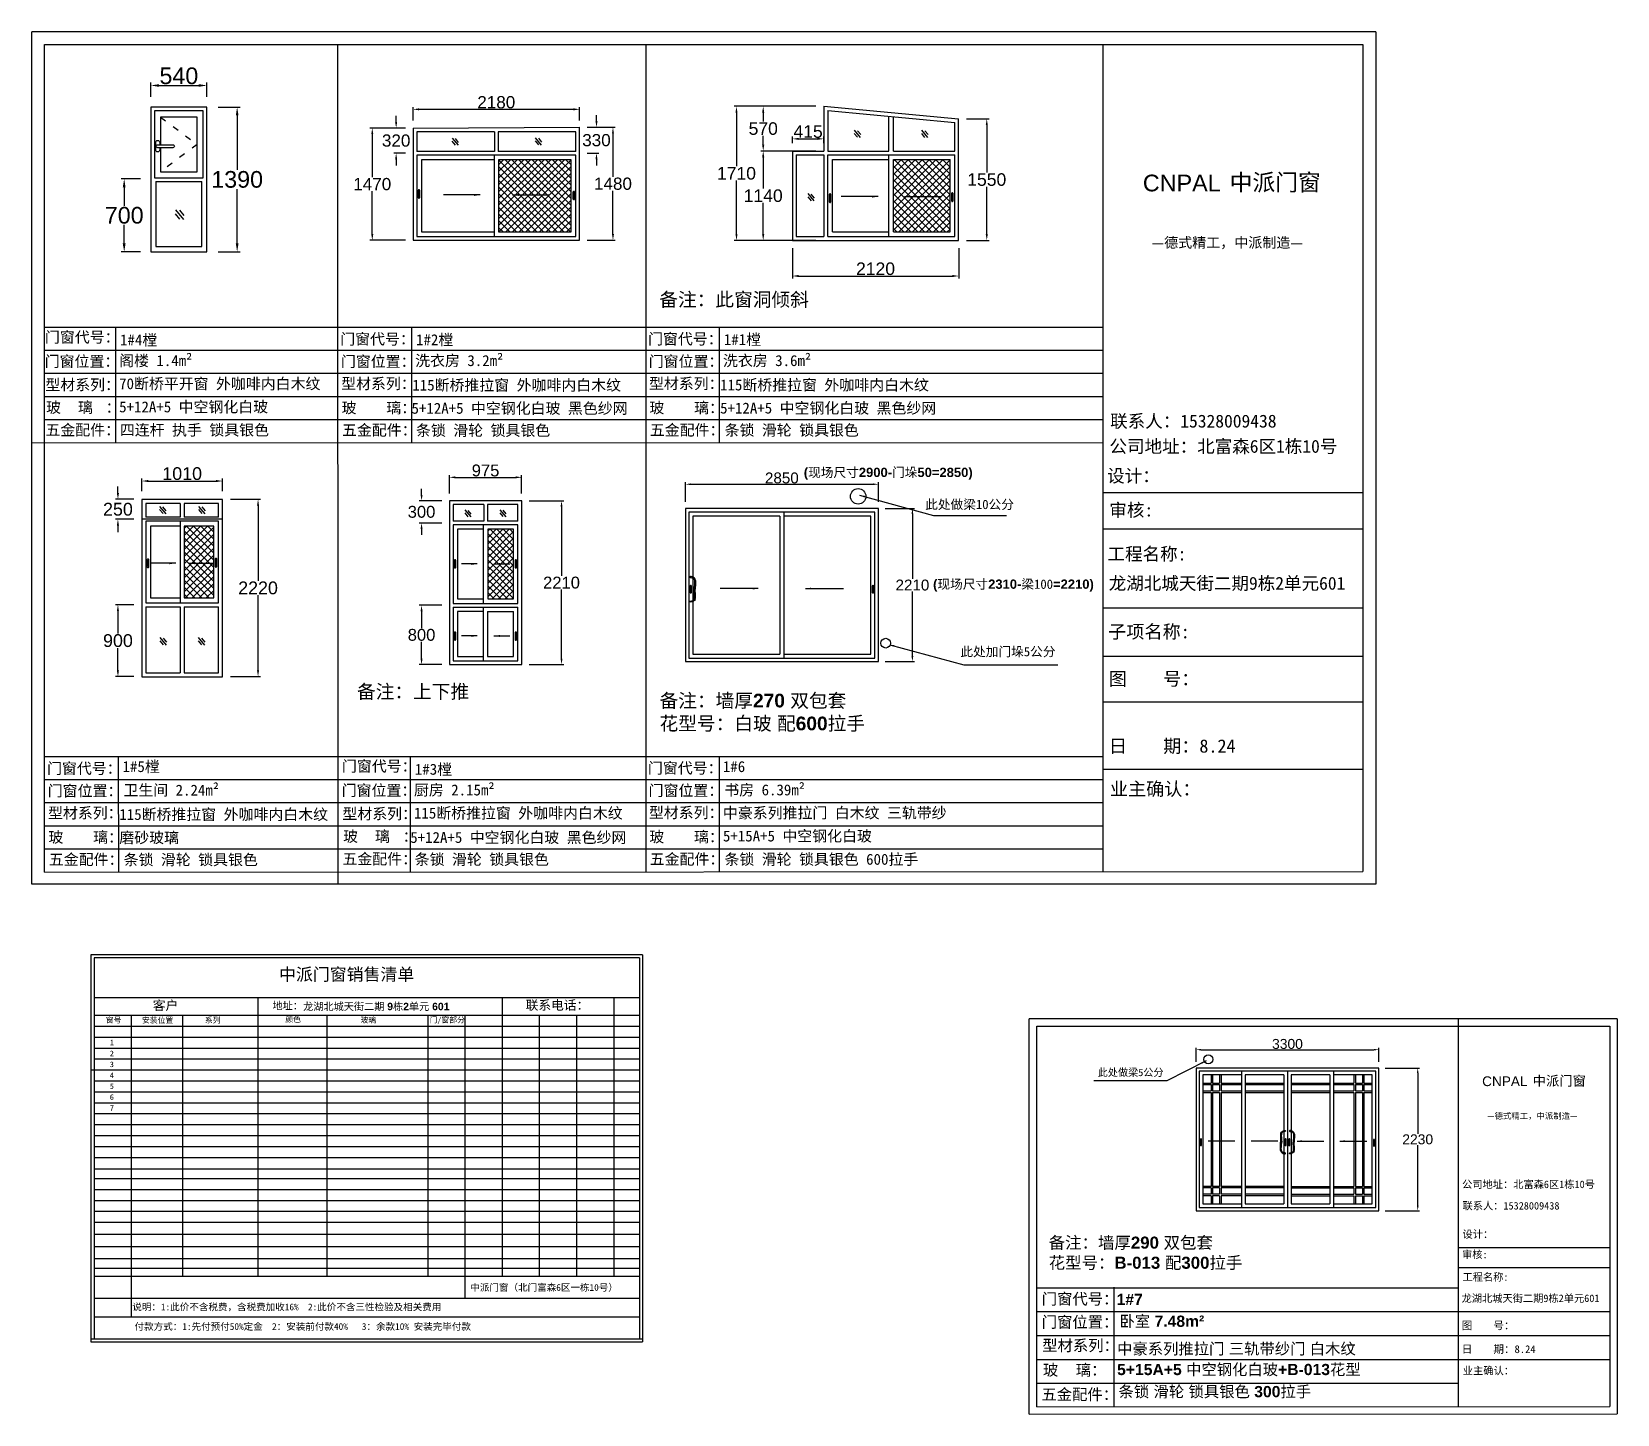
# Model space of a CAD drawing. Header units: inches. Extents: x -138455 to 599497, y -747149 to 13167.
# Drawn here: x 500547 to 526126, y -414967 to -392663 of the extents above; entities that cross this region are included whole.
import ezdxf

# ---------------------------------------------------------------- set-up
doc = ezdxf.new("R2010")
doc.units = ezdxf.units.IN
doc.header["$MEASUREMENT"] = 0
doc.header["$PDMODE"] = 35
doc.header["$PDSIZE"] = -3
doc.linetypes.add('ACAD_ISO03W100', pattern=[30, 12, -18])
doc.layers.add('0 @ 1', color=7, linetype='Continuous')
doc.styles.add('Annotative', font='arialbd.ttf')
doc.styles.add('MtXpl_', font='')
doc.styles.add('MtXpl__1', font='')
doc.styles.get("Standard").update_dxf_attribs({"font": 'arial.ttf'})
doc.styles.get('MtXpl_').set_extended_font_data('SimSun')
doc.styles.get('MtXpl__1').set_extended_font_data('SimSun', bold=True)
doc.dimstyles.get("Standard").update_dxf_attribs({"dimtxt": 80, "dimasz": 70, "dimexe": 40, "dimexo": 80, "dimgap": 0, "dimtad": 1, "dimtih": 1, "dimtoh": 1, "dimdec": 0, "dimzin": 0, "dimdsep": 46, "dimtxsty": 'Standard', "dimcen": 0.09, "dimadec": 0, "dimazin": 0, "dimtfac": 1, "dimtdec": 0, "dimtofl": 0, "dimtmove": 0, "dimatfit": 3, "dimfxl": 0, "dimtolj": 1, "dimtzin": 0, "dimarcsym": 0})

msp = doc.modelspace()

# ---------------------------------------------------------------- texts
for s, height, style, p in [('中派门窗', 269.64, 'MtXpl_', (519872.1, -395227)), ('—德式精工，中派制造—', 165.935, 'MtXpl_', (518613.1, -396147.1)), ('1#4樘', 176.38, 'MtXpl__1', (501972.3, -397723)), ('门窗代号：', 176.38, 'MtXpl__1', (505524.7, -397708.3)), ('1#2樘', 176.38, 'MtXpl__1', (506747.7, -397719.7)), ('门窗代号：', 176.38, 'MtXpl__1', (510490.1, -397706.9)), ('1#1樘', 176.38, 'MtXpl__1', (511713.1, -397716.4)), ('阁楼 1.4m²', 176.38, 'MtXpl__1', (501957.8, -398056.6)), ('门窗位置：', 176.38, 'MtXpl__1', (505535.9, -398070.5)), ('洗衣房 3.2m²', 176.38, 'MtXpl__1', (506733.5, -398056.6)), ('门窗位置：', 176.38, 'MtXpl__1', (510501.3, -398069.1)), ('洗衣房 3.6m²', 176.38, 'MtXpl__1', (511698.9, -398056.6)), ('70断桥平开窗 外咖啡内白木纹', 176.385, 'MtXpl__1', (501957.8, -398429.8)), ('型材系列：', 176.38, 'MtXpl__1', (505539.5, -398427.6)), ('115断桥推拉窗 外咖啡内白木纹', 176.385, 'MtXpl__1', (506687, -398452.6)), ('型材系列：', 176.38, 'MtXpl__1', (510504.8, -398426.2)), ('115断桥推拉窗 外咖啡内白木纹', 176.385, 'MtXpl__1', (511652.3, -398449.3)), ('5+12A+5 中空钢化白玻', 176.385, 'MtXpl__1', (501957.8, -398802.9)), ('玻    璃：', 176.38, 'MtXpl__1', (505547, -398818.3)), ('5+12A+5 中空钢化白玻 黑色纱网', 176.385, 'MtXpl__1', (506674.1, -398825.7)), ('玻    璃：', 176.38, 'MtXpl__1', (510512.4, -398816.9)), ('5+12A+5 中空钢化白玻 黑色纱网', 176.385, 'MtXpl__1', (511652.6, -398822.4)), ('四连杆 执手 锁具银色 ', 176.385, 'MtXpl__1', (501969.5, -399176)), ('五金配件：', 176.38, 'MtXpl__1', (505553.1, -399177.5)), ('五金配件：', 176.38, 'MtXpl__1', (510518.5, -399176.1)), ('联系人：15328009438', 207.419, 'MtXpl_', (517944.6, -399047.9)), ('公司地址：北富森6区1栋10号', 207.419, 'MtXpl_', (517933.3, -399455.1)), ('设计：', 207.42, 'MtXpl_', (517896, -399930.8)), ('审核:', 207.42, 'MtXpl_', (517931.7, -400483.2)), ('工程名称:', 207.42, 'MtXpl_', (517901.2, -401191.3)), ('龙湖北城天街二期9栋2单元601', 207.419, 'MtXpl_', (517920.9, -401664.3)), ('子项名称:', 214.34, 'MtXpl_', (517913.2, -402448.5)), ('图    号：', 214.34, 'MtXpl_', (517923.4, -403208.5)), ('日    期：8.24', 214.336, 'MtXpl_', (517924.1, -404292.6)), ('门窗代号：', 176.38, 'MtXpl__1', (500795.1, -404634.8)), ('1#3樘', 176.38, 'MtXpl__1', (506728.3, -404649.4)), ('门窗代号：', 176.38, 'MtXpl__1', (510488.4, -404629.2)), ('1#6', 176.38, 'MtXpl__1', (511697, -404606.3)), ('门窗位置：', 176.38, 'MtXpl__1', (500806.3, -404997)), ('厨房 2.15m²', 176.38, 'MtXpl__1', (506713.8, -404983.1)), ('门窗位置：', 176.38, 'MtXpl__1', (510499.6, -404991.4)), ('业主确认：', 214.34, 'MtXpl_', (517940, -404985.6)), ('型材系列：', 176.38, 'MtXpl__1', (500809.9, -405354.1)), ('115断桥推拉窗 外咖啡内白木纹', 176.385, 'MtXpl__1', (506713.8, -405356.2)), ('型材系列：', 176.38, 'MtXpl__1', (510503.2, -405348.5)), ('中豪系列推拉门 白木纹 三轨带纱', 176.385, 'MtXpl__1', (511697.5, -405352.6)), ('115断桥推拉窗 外咖啡内白木纹', 176.385, 'MtXpl__1', (501960.5, -405378.1)), ('玻    璃：', 176.38, 'MtXpl__1', (500817.5, -405744.8)), ('磨砂玻璃', 176.38, 'MtXpl__1', (501960.8, -405751.2)), ('5+12A+5 中空钢化白玻 黑色纱网', 176.385, 'MtXpl__1', (506653.9, -405748.9)), ('玻    璃：', 176.38, 'MtXpl__1', (510510.7, -405739.2)), ('5+15A+5 中空钢化白玻', 176.385, 'MtXpl__1', (511697.8, -405725.7)), ('五金配件：', 176.38, 'MtXpl__1', (500823.6, -406103.9)), ('条锁 滑轮 锁具银色 ', 176.385, 'MtXpl__1', (506725.5, -406102.5)), ('五金配件：', 176.38, 'MtXpl__1', (510516.9, -406098.4)), ('中派门窗', 157.16, 'MtXpl_', (524761.3, -409666.2)), ('—德式精工，中派制造—', 96.712, 'MtXpl_', (524027.5, -410202.5)), ('公司地址：北富森6区1栋10号', 120.89, 'MtXpl_', (523622.2, -411317.7)), ('联系人：15328009438', 120.89, 'MtXpl_', (523628.8, -411663.3)), ('设计：', 120.89, 'MtXpl_', (523629, -412122.1)), ('审核:', 120.89, 'MtXpl_', (523621.3, -412449.8)), ('工程名称:', 120.89, 'MtXpl_', (523628.5, -412812.9)), ('龙湖北城天街二期9栋2单元601', 120.89, 'MtXpl_', (523613.7, -413156.1)), ('图    号：', 124.92, 'MtXpl_', (523616.4, -413596.1)), ('日    期：8.24', 124.922, 'MtXpl_', (523616.9, -413978.8)), ('业主确认：', 120.89, 'MtXpl_', (523633.7, -414323.4))]:
    msp.add_text(s, height=height, dxfattribs=dict(style=style)).set_placement(p)
for height, p in [(269.64, (518472, -395238.1)), (157.16, (523945.3, -409672.7))]:
    msp.add_text('CNPAL', height=height).set_placement(p)
at = {"attachment_point": 1, "style": 'MtXpl__1'}
for s, width, insert, char_height in [('条锁 滑轮 锁具银色 ', 7563.173, (506746.6, -399005.4), 176.385), ('条锁 滑轮 锁具银色  ', 7563.173, (511725.1, -399002.1), 176.385), ('1#5樘', 4396.385, (502012.5, -404429.4), 176.38), ('卫生间 2.24m²', 4396.385, (502027.1, -404809.6), 176.38), ('书房 6.39m²', 4396.385, (511720.4, -404805.9), 176.38), ('{\\fSimSun|b1|i0|c134|p2;条锁 滑轮 锁具银色 }', 7563.173, (502030.2, -405931.8), 176.385), ('条锁 滑轮 锁具银色 600拉手 ', 7563.173, (511723.4, -405924.9), 176.385)]:
    msp.add_mtext_dynamic_manual_height_columns(s, width=width, gutter_width=903.5, heights=[0], dxfattribs=dict(at, insert=insert, char_height=char_height))
at = {"layer": '0 @ 1', "style": 'Annotative'}
for s, height, p in [('备注：此窗洞倾斜', 221.08, (510671.3, -397093.5)), ('门窗代号：', 176.38, (500761.2, -397678.1)), ('门窗位置：', 176.38, (500757.4, -398068.5)), ('型材系列：', 176.38, (500768.5, -398446)), ('玻    璃   ：', 176.38, (500779.9, -398810.4)), ('五金配件：', 176.38, (500768.9, -399175.2)), ('门窗代号：', 176.38, (505552.4, -404598.8)), ('门窗位置：', 176.38, (505548.6, -404989.1)), ('型材系列：', 176.38, (505559.7, -405366.6)), ('玻    璃   ：', 176.38, (505571.2, -405731)), ('五金配件：', 176.38, (505560.1, -406095.8)), ('龙湖北城天街二期 9栋2单元 601', 120, (504926.6, -408448.3)), ('门窗代号：', 181.34, (516840.4, -413196)), ('1#7', 181.34, (518048.8, -413204.7)), ('门窗位置：', 181.34, (516840.4, -413569.6)), ('型材系列：', 181.34, (516848, -413947)), ('中豪系列推拉门 三轨带纱门 白木纹', 181.335, (518056.2, -414000.2)), ('玻    璃：', 181.34, (516860.7, -414342.7)), ('5+15A+5 中空钢化白玻+B-013花型', 181.335, (518056.4, -414334.8)), ('五金配件：', 181.34, (516835.9, -414737))]:
    msp.add_text(s, height=height, dxfattribs=at).set_placement(p)
for s, width, insert, char_height, attachment_point in [('({\\fSimSun|b1|i0|c134|p2;现场尺寸}2900-{\\fSimSun|b1|i0|c134|p2;门垛}50=2850)', 3523.784, (513002.3, -399696.4), 150, 1), ('{\\fSimSun|b1|i0|c134|p2;此处做梁10公分}', 4047.295, (516392.5, -400213.5), 150, 3), ('({\\fSimSun|b1|i0|c134|p2;现场尺寸}2310-{\\fSimSun|b1|i0|c134|p2;梁100}=2210)', 3523.784, (515088, -401499.8), 150, 1), ('{\\fSimSun|b1|i0|c134|p2;此处加门垛5公分}', 4047.295, (517062.6, -402588.3), 150, 3), ('{\\fSimSun|b1|i0|c134|p2;备注：上下推}', 4047.295, (505794.6, -403196.9), 221.084, 1), ('{\\fSimSun|b1|i0|c134|p2;备注：墙厚}270 {\\fSimSun|b1|i0|c134|p2;双包套}\\P{\\fSimSun|b1|i0|c134|p2;花型号：白玻} {\\fSimSun|b1|i0|c134|p2;配}600{\\fSimSun|b1|i0|c134|p2;拉手}', 4047.295, (510675, -403342.9), 221.084, 1), ('{\\fSimSun|b1|i0|c134|p2;中派门窗销售清单}', 2802.276, (504536.9, -407769.3), 200, 1), ('{\\fSimSun|b1|i0|c134|p2;客户}', 485.592, (502501.3, -408294.9), 150, 1), ('{\\fSimSun|b1|i0|c134|p2;地址：}', 3483.473, (504431.7, -408315.7), 120, 1), ('{\\fSimSun|b1|i0|c134|p2;联系电话：}', 1409.924, (508517, -408290.7), 150, 1), ('{\\fSimSun|b1|i0|c134|p2;窗号}', 485.592, (501742.4, -408561), 90, 1), ('{\\fSimSun|b1|i0|c134|p2;安装位置}', 706.927, (502327.3, -408564.3), 90, 1), ('{\\fSimSun|b1|i0|c134|p2;系列}', 485.592, (503341.6, -408563.2), 90, 1), ('{\\fSimSun|b1|i0|c134|p2;颜色}', 485.592, (504638.3, -408549.5), 90, 1), ('{\\fSimSun|b1|i0|c134|p2;玻璃}', 485.592, (505852.6, -408561.3), 90, 1), ('{\\fSimSun|b1|i0|c134|p2;门/窗部分}', 603.897, (506964.6, -408558.4), 90, 1), ('{\\fSimSun|b1|i0|c134|p2;1}', 485.592, (501806.7, -408923.3), 90, 1), ('{\\fSimSun|b1|i0|c134|p2;2}', 485.592, (501806.7, -409099.8), 90, 1), ('{\\fSimSun|b1|i0|c134|p2;4}', 485.592, (501806.7, -409452.7), 90, 1), ('{\\fSimSun|b1|i0|c134|p2;3}', 485.592, (501806.7, -409276.2), 90, 1), ('{\\fSimSun|b1|i0|c134|p2;此处做梁5公分}', 4047.295, (517743.1, -409391.5), 120, 1), ('{\\fSimSun|b1|i0|c134|p2;5}', 485.592, (501806.7, -409629.2), 90, 1), ('{\\fSimSun|b1|i0|c134|p2;6}', 485.592, (501806.7, -409805.6), 90, 1), ('{\\fSimSun|b1|i0|c134|p2;7}', 485.592, (501806.7, -409982.1), 90, 1), ('{\\fSimSun|b1|i0|c134|p2;备注：墙厚}290 {\\fSimSun|b1|i0|c134|p2;双包套}\\P{\\fSimSun|b1|i0|c134|p2;花型号：}B-013 {\\fSimSun|b1|i0|c134|p2;配}300{\\fSimSun|b1|i0|c134|p2;拉手}', 4047.295, (516952.5, -412100.4), 194.414, 1), ('{\\fSimSun|b1|i0|c134|p2;中派门窗（北门富森6区一栋10号）}', 2734.804, (507623, -412865.6), 110, 1), ('{\\fSimSun|b1|i0|c134|p2;说明：1:此价不含税费，含税费加收16%  2:此价不含三性检验及相关费用}', 6113.097, (502170, -413180.6), 110, 1), ('{\\fSimSun|b1|i0|c134|p2;付款方式：1:先付预付50%定金  2：安装前付款40%   3：余款10% 安装完毕付款}', 6510.182, (502206.6, -413495.7), 110, 1), ('卧室 7.48m²', 4396.385, (518095.3, -413374.2), 181.34, 1), ('条锁 滑轮 锁具银色 300拉手 ', 7563.173, (518079, -414510), 181.335, 1)]:
    msp.add_mtext_dynamic_manual_height_columns(s, width=width, gutter_width=903.5, heights=[0], dxfattribs=dict(at, insert=insert, char_height=char_height, attachment_point=attachment_point))

# ---------------------------------------------------------------- blocks, each defined once
blk = doc.blocks.new('*D1291')
at = {"color": 0, "lineweight": -2, "transparency": 16777216}
for p, q in [((522380, -409382), (522936, -409382)), ((522906, -409462), (522906, -410440)), ((522906, -411602), (522906, -410624)), ((522380, -411682), (522936, -411682))]:
    blk.add_line(p, q, dxfattribs=at)
at = {"color": 0, "transparency": 16777216}
for points in [[(522893, -409462), (522920, -409462), (522906, -409382)], [(522893, -411602), (522920, -411602), (522906, -411682)]]:
    blk.add_solid(points, dxfattribs=at)
at = {"layer": 'Defpoints', "color": 0, "transparency": 16777216}
for p in [(522280, -409382), (522280, -411682), (522906, -411682)]:
    blk.add_point(p, dxfattribs=at)
at = {"color": 0, "transparency": 16777216, "insert": (522906, -410532), "char_height": 160, "attachment_point": 5}
blk.add_mtext('\\A1;2230', dxfattribs=at)
blk = doc.blocks.new('*D1292')
at = {"color": 0, "lineweight": -2, "transparency": 16777216}
for p, q in [((519330, -409282), (519330, -409055)), ((519410, -409085), (522200, -409085)), ((522280, -409282), (522280, -409055))]:
    blk.add_line(p, q, dxfattribs=at)
at = {"color": 0, "transparency": 16777216}
for points in [[(519410, -409072), (519410, -409098), (519330, -409085)], [(522200, -409072), (522200, -409098), (522280, -409085)]]:
    blk.add_solid(points, dxfattribs=at)
at = {"layer": 'Defpoints', "color": 0, "transparency": 16777216}
for p in [(522280, -409085), (519330, -409382), (522280, -409382)]:
    blk.add_point(p, dxfattribs=at)
at = {"color": 0, "transparency": 16777216, "insert": (520805, -408993), "char_height": 160, "attachment_point": 5}
blk.add_mtext('\\A1;3300', dxfattribs=at)
blk = doc.blocks.new('*D1287')
at = {"color": 0, "lineweight": -2, "transparency": 16777216}
for p, q in [((502701, -392678), (502701, -392540)), ((503241, -392678), (503241, -392540)), ((502781, -392570), (503161, -392570))]:
    blk.add_line(p, q, dxfattribs=at)
at = {"color": 0, "transparency": 16777216}
for points in [[(502781, -392557), (502781, -392583), (502701, -392570)], [(503161, -392557), (503161, -392583), (503241, -392570)]]:
    blk.add_solid(points, dxfattribs=at)
at = {"layer": 'Defpoints', "color": 0, "transparency": 16777216}
for p in [(503241, -392570), (502701, -392778), (503241, -392778)]:
    blk.add_point(p, dxfattribs=at)
at = {"color": 0, "transparency": 16777216, "insert": (502971, -392478), "char_height": 160, "attachment_point": 5}
blk.add_mtext('\\A1;540', dxfattribs=at)
blk = doc.blocks.new('*D1288')
at = {"color": 0, "lineweight": -2, "transparency": 16777216}
for p, q in [((503350, -392778), (503561, -392778)), ((503531, -392858), (503531, -393381)), ((503531, -394088), (503531, -393565)), ((503350, -394168), (503561, -394168))]:
    blk.add_line(p, q, dxfattribs=at)
at = {"color": 0, "transparency": 16777216}
for points in [[(503518, -392858), (503544, -392858), (503531, -392778)], [(503518, -394088), (503544, -394088), (503531, -394168)]]:
    blk.add_solid(points, dxfattribs=at)
at = {"layer": 'Defpoints', "color": 0, "transparency": 16777216}
for p in [(503250, -392778), (503250, -394168), (503531, -394168)]:
    blk.add_point(p, dxfattribs=at)
at = {"color": 0, "transparency": 16777216, "insert": (503531, -393473), "char_height": 160, "attachment_point": 5}
blk.add_mtext('\\A1;1390', dxfattribs=at)
blk = doc.blocks.new('123as')
at = {"color": 0}
for p, q in [((90189, 51387), (90252, 51462)), ((90194, 51330), (90312, 51470)), ((90251, 51335), (90314, 51410))]:
    blk.add_line(p, q, dxfattribs=at)
blk = doc.blocks.new('dzcs')
blk.add_lwpolyline([(142096, -3328), (142196, -3328, 0.414214), (142206, -3318), (142206, -3318, 0.414214), (142196, -3308), (142096, -3308, 0.414214), (142086, -3318), (142086, -3318, 0.414214)], format="xyb", close=True)
blk.add_lwpolyline([(142182, -3328), (142182, -3342, 0.414214), (142196, -3355), (142196, -3355, 0.414214), (142209, -3342), (142209, -3294, 0.414214), (142196, -3280), (142196, -3280, 0.414214), (142182, -3294), (142182, -3308)], format="xyb")
blk = doc.blocks.new('*D1289')
at = {"color": 0, "lineweight": -2, "transparency": 16777216}
for p, q in [((502601, -393468), (502416, -393468)), ((502446, -393548), (502446, -393726)), ((502446, -394088), (502446, -393910)), ((502601, -394168), (502416, -394168))]:
    blk.add_line(p, q, dxfattribs=at)
at = {"color": 0, "transparency": 16777216}
for points in [[(502432, -393548), (502459, -393548), (502446, -393468)], [(502432, -394088), (502459, -394088), (502446, -394168)]]:
    blk.add_solid(points, dxfattribs=at)
at = {"layer": 'Defpoints', "color": 0, "transparency": 16777216}
for p in [(502701, -393468), (502446, -394168), (502701, -394168)]:
    blk.add_point(p, dxfattribs=at)
at = {"color": 0, "transparency": 16777216, "insert": (502446, -393818), "char_height": 160, "attachment_point": 5}
blk.add_mtext('\\A1;700', dxfattribs=at)
blk = doc.blocks.new('123z')
at = {"color": 0}
for points in [[(94078, 52755), (94078, 52755, 0.414214), (94088, 52765), (94088, 52845, 0.414214), (94078, 52855), (94078, 52855, 0.414214), (94068, 52845), (94068, 52765, 0.414214)], [(94078, 52775), (94078, 52775, 0.414214), (94083, 52780), (94083, 52830, 0.414214), (94078, 52835), (94078, 52835, 0.414214), (94073, 52830), (94073, 52780, 0.414214)]]:
    blk.add_lwpolyline(points, format="xyb", close=True, dxfattribs=at)
blk = doc.blocks.new('123hhh')
for centre, radius, start, end in [((280706.3, -83231.5), 10, 16.45017, 30.15144), ((280724, -83285), 15, 176.76219, 183.23781), ((280706.3, -83338.5), 10, 329.84856, 343.54983)]:
    blk.add_arc(centre, radius, start, end)
for points, knots in [([(280691.5, -83211), (280688.9, -83210.6), (280685.3, -83210.1), (280685, -83215), (280689.9, -83216.5), (280695.6, -83216.9), (280703.8, -83219.4), (280710.5, -83226.2), (280712.5, -83239.1), (280711.7, -83253.6), (280710.7, -83267.6), (280709.5, -83277.4), (280709.2, -83282.1), (280709.1, -83284.2)], [0, 0, 0, 0, 6.082763, 8.582763, 11.318747, 19.461781, 26.725965, 36.438119, 46.233865, 64.642794, 80.276332, 88.205882, 94.390611, 94.390611, 94.390611, 94.390611]), ([(280714.9, -83226.5), (280712.4, -83222.1), (280706.8, -83213.8), (280697, -83212), (280691.5, -83211)], [0.93741, 0.93741, 0.93741, 0.93741, 13.606526, 29.417915, 29.417915, 29.417915, 29.417915]), ([(280715.8, -83228.7), (280716.2, -83230), (280717.4, -83234.2), (280716.8, -83248.6), (280716.7, -83266), (280716.7, -83280.5), (280716.7, -83285)], [1.197256, 1.197256, 1.197256, 1.197256, 5.358743, 14.155697, 44.084834, 57.684594, 57.684594, 57.684594, 57.684594]), ([(280691.5, -83359), (280688.9, -83359.4), (280685.3, -83359.9), (280685, -83355), (280689.9, -83353.5), (280695.6, -83353.1), (280703.8, -83350.6), (280710.5, -83343.8), (280712.5, -83330.9), (280711.7, -83316.4), (280710.7, -83302.4), (280709.5, -83292.6), (280709.2, -83287.9), (280709.1, -83285.8)], [0, 0, 0, 0, 6.082763, 8.582763, 11.318747, 19.461781, 26.725965, 36.438119, 46.233865, 64.642794, 80.276332, 88.205882, 94.390611, 94.390611, 94.390611, 94.390611]), ([(280714.9, -83343.5), (280712.4, -83347.9), (280706.8, -83356.2), (280697, -83358), (280691.5, -83359)], [0.93741, 0.93741, 0.93741, 0.93741, 13.606526, 29.417915, 29.417915, 29.417915, 29.417915]), ([(280715.8, -83341.3), (280716.2, -83340), (280717.4, -83335.8), (280716.8, -83321.4), (280716.7, -83304), (280716.7, -83289.5), (280716.7, -83285)], [1.197256, 1.197256, 1.197256, 1.197256, 5.358743, 14.155697, 44.084834, 57.684594, 57.684594, 57.684594, 57.684594])]:
    blk.add_open_spline(points, degree=3, knots=knots)
blk = doc.blocks.new('*D1285')
at = {"color": 0, "lineweight": -2, "transparency": 16777216}
for p, q in [((507437, -400379), (507437, -400133)), ((507517, -400163), (508332, -400163)), ((508412, -400379), (508412, -400133))]:
    blk.add_line(p, q, dxfattribs=at)
at = {"color": 0, "transparency": 16777216}
for points in [[(507517, -400149), (507517, -400176), (507437, -400163)], [(508332, -400149), (508332, -400176), (508412, -400163)]]:
    blk.add_solid(points, dxfattribs=at)
at = {"layer": 'Defpoints', "color": 0, "transparency": 16777216}
for p in [(508412, -400163), (507437, -400479), (508412, -400479)]:
    blk.add_point(p, dxfattribs=at)
at = {"color": 0, "transparency": 16777216, "insert": (507925, -400071), "char_height": 160, "attachment_point": 5}
blk.add_mtext('\\A1;975', dxfattribs=at)
blk = doc.blocks.new('*D1286')
at = {"color": 0, "lineweight": -2, "transparency": 16777216}
for p, q in [((508512, -400479), (508980, -400479)), ((508950, -400559), (508950, -401492)), ((508950, -402609), (508950, -401676)), ((508512, -402689), (508980, -402689))]:
    blk.add_line(p, q, dxfattribs=at)
at = {"color": 0, "transparency": 16777216}
for points in [[(508937, -400559), (508963, -400559), (508950, -400479)], [(508937, -402609), (508963, -402609), (508950, -402689)]]:
    blk.add_solid(points, dxfattribs=at)
at = {"layer": 'Defpoints', "color": 0, "transparency": 16777216}
for p in [(508412, -400479), (508412, -402689), (508950, -402689)]:
    blk.add_point(p, dxfattribs=at)
at = {"color": 0, "transparency": 16777216, "insert": (508950, -401584), "char_height": 160, "attachment_point": 5}
blk.add_mtext('\\A1;2210', dxfattribs=at)
blk = doc.blocks.new('*D1300')
at = {"color": 0, "lineweight": -2, "transparency": 16777216}
for p, q in [((507337, -400479), (507031, -400479)), ((507061, -400399), (507061, -400319)), ((507337, -400779), (507031, -400779)), ((507061, -400859), (507061, -400939))]:
    blk.add_line(p, q, dxfattribs=at)
at = {"color": 0, "transparency": 16777216}
for points in [[(507048, -400399), (507075, -400399), (507061, -400479)], [(507048, -400859), (507075, -400859), (507061, -400779)]]:
    blk.add_solid(points, dxfattribs=at)
at = {"layer": 'Defpoints', "color": 0, "transparency": 16777216}
for p in [(507061, -400479), (507437, -400479), (507437, -400779)]:
    blk.add_point(p, dxfattribs=at)
at = {"color": 0, "transparency": 16777216, "insert": (507061, -400629), "char_height": 160, "attachment_point": 5}
blk.add_mtext('\\A1;300', dxfattribs=at)
blk = doc.blocks.new('*D1301')
at = {"color": 0, "lineweight": -2, "transparency": 16777216}
for p, q in [((507337, -401889), (507031, -401889)), ((507061, -401969), (507061, -402197)), ((507061, -402609), (507061, -402381)), ((507337, -402689), (507031, -402689))]:
    blk.add_line(p, q, dxfattribs=at)
at = {"color": 0, "transparency": 16777216}
for points in [[(507048, -401969), (507075, -401969), (507061, -401889)], [(507048, -402609), (507075, -402609), (507061, -402689)]]:
    blk.add_solid(points, dxfattribs=at)
at = {"layer": 'Defpoints', "color": 0, "transparency": 16777216}
for p in [(507437, -401889), (507061, -402689), (507437, -402689)]:
    blk.add_point(p, dxfattribs=at)
at = {"color": 0, "transparency": 16777216, "insert": (507061, -402289), "char_height": 160, "attachment_point": 5}
blk.add_mtext('\\A1;800', dxfattribs=at)
blk = doc.blocks.new('*D1314')
at = {"color": 0, "lineweight": -2, "transparency": 16777216}
for p, q in [((502552, -400363), (502552, -400204)), ((502632, -400234), (503482, -400234)), ((503562, -400363), (503562, -400204))]:
    blk.add_line(p, q, dxfattribs=at)
at = {"color": 0, "transparency": 16777216}
for points in [[(502632, -400221), (502632, -400247), (502552, -400234)], [(503482, -400221), (503482, -400247), (503562, -400234)]]:
    blk.add_solid(points, dxfattribs=at)
at = {"layer": 'Defpoints', "color": 0, "transparency": 16777216}
for p in [(503562, -400234), (502552, -400463), (503562, -400463)]:
    blk.add_point(p, dxfattribs=at)
at = {"color": 0, "transparency": 16777216, "insert": (503057, -400142), "char_height": 160, "attachment_point": 5}
blk.add_mtext('\\A1;1010', dxfattribs=at)
blk = doc.blocks.new('*D1315')
at = {"color": 0, "lineweight": -2, "transparency": 16777216}
for p, q in [((503662, -400463), (504037, -400463)), ((504007, -400543), (504007, -401482)), ((504007, -402603), (504007, -401665)), ((503662, -402683), (504037, -402683))]:
    blk.add_line(p, q, dxfattribs=at)
at = {"color": 0, "transparency": 16777216}
for points in [[(503994, -400543), (504020, -400543), (504007, -400463)], [(503994, -402603), (504020, -402603), (504007, -402683)]]:
    blk.add_solid(points, dxfattribs=at)
at = {"layer": 'Defpoints', "color": 0, "transparency": 16777216}
for p in [(503562, -400463), (503562, -402683), (504007, -402683)]:
    blk.add_point(p, dxfattribs=at)
at = {"color": 0, "transparency": 16777216, "insert": (504007, -401573), "char_height": 160, "attachment_point": 5}
blk.add_mtext('\\A1;2220', dxfattribs=at)
blk = doc.blocks.new('*D1302')
at = {"color": 0, "lineweight": -2, "transparency": 16777216}
for p, q in [((502452, -401783), (502223, -401783)), ((502253, -401863), (502253, -402142)), ((502253, -402603), (502253, -402325)), ((502452, -402683), (502223, -402683))]:
    blk.add_line(p, q, dxfattribs=at)
at = {"color": 0, "transparency": 16777216}
for points in [[(502239, -401863), (502266, -401863), (502253, -401783)], [(502239, -402603), (502266, -402603), (502253, -402683)]]:
    blk.add_solid(points, dxfattribs=at)
at = {"layer": 'Defpoints', "color": 0, "transparency": 16777216}
for p in [(502552, -401783), (502253, -402683), (502552, -402683)]:
    blk.add_point(p, dxfattribs=at)
at = {"color": 0, "transparency": 16777216, "insert": (502253, -402233), "char_height": 160, "attachment_point": 5}
blk.add_mtext('\\A1;900', dxfattribs=at)
blk = doc.blocks.new('*D1316')
at = {"color": 0, "lineweight": -2, "transparency": 16777216}
for p, q in [((502253, -400383), (502253, -400303)), ((502452, -400463), (502223, -400463)), ((502452, -400713), (502223, -400713)), ((502253, -400793), (502253, -400873))]:
    blk.add_line(p, q, dxfattribs=at)
at = {"color": 0, "transparency": 16777216}
for points in [[(502239, -400383), (502266, -400383), (502253, -400463)], [(502239, -400793), (502266, -400793), (502253, -400713)]]:
    blk.add_solid(points, dxfattribs=at)
at = {"layer": 'Defpoints', "color": 0, "transparency": 16777216}
for p in [(502552, -400463), (502253, -400713), (502552, -400713)]:
    blk.add_point(p, dxfattribs=at)
at = {"color": 0, "transparency": 16777216, "insert": (502253, -400588), "char_height": 160, "attachment_point": 5}
blk.add_mtext('\\A1;250', dxfattribs=at)
blk = doc.blocks.new('*D1309')
at = {"color": 0, "lineweight": -2, "transparency": 16777216}
for p, q in [((514490, -400190), (514921, -400190)), ((514891, -400270), (514891, -401223)), ((514891, -402360), (514891, -401407)), ((514490, -402440), (514921, -402440))]:
    blk.add_line(p, q, dxfattribs=at)
at = {"color": 0, "transparency": 16777216}
for points in [[(514877, -400270), (514904, -400270), (514891, -400190)], [(514877, -402360), (514904, -402360), (514891, -402440)]]:
    blk.add_solid(points, dxfattribs=at)
at = {"layer": 'Defpoints', "color": 0, "transparency": 16777216}
for p in [(514390, -400190), (514390, -402440), (514891, -402440)]:
    blk.add_point(p, dxfattribs=at)
at = {"color": 0, "transparency": 16777216, "insert": (514891, -401315), "char_height": 160, "attachment_point": 5}
blk.add_mtext('\\A1;2210', dxfattribs=at)
blk = doc.blocks.new('*D1308')
at = {"color": 0, "lineweight": -2, "transparency": 16777216}
for p, q in [((511550, -400090), (511550, -399801)), ((511630, -399831), (514310, -399831)), ((514390, -400090), (514390, -399801))]:
    blk.add_line(p, q, dxfattribs=at)
at = {"color": 0, "transparency": 16777216}
for points in [[(511630, -399818), (511630, -399844), (511550, -399831)], [(514310, -399818), (514310, -399844), (514390, -399831)]]:
    blk.add_solid(points, dxfattribs=at)
at = {"layer": 'Defpoints', "color": 0, "transparency": 16777216}
for p in [(514390, -399831), (511550, -400190), (514390, -400190)]:
    blk.add_point(p, dxfattribs=at)
at = {"color": 0, "transparency": 16777216, "insert": (512970, -399739), "char_height": 160, "attachment_point": 5}
blk.add_mtext('\\A1;2850', dxfattribs=at)
blk = doc.blocks.new('*D1294')
at = {"color": 0, "lineweight": -2, "transparency": 16777216}
for p, q in [((512047, -394436), (511745, -394436)), ((511775, -394516), (511775, -394914)), ((511775, -395496), (511775, -395098)), ((512047, -395576), (511745, -395576))]:
    blk.add_line(p, q, dxfattribs=at)
at = {"color": 0, "transparency": 16777216}
for points in [[(511761, -394516), (511788, -394516), (511775, -394436)], [(511761, -395496), (511788, -395496), (511775, -395576)]]:
    blk.add_solid(points, dxfattribs=at)
at = {"layer": 'Defpoints', "color": 0, "transparency": 16777216}
for p in [(512147, -394436), (511775, -395576), (512147, -395576)]:
    blk.add_point(p, dxfattribs=at)
at = {"color": 0, "transparency": 16777216, "insert": (511775, -395006), "char_height": 160, "attachment_point": 5}
blk.add_mtext('\\A1;1140', dxfattribs=at)
blk = doc.blocks.new('*D1295')
at = {"color": 0, "lineweight": -2, "transparency": 16777216}
for p, q in [((514367, -394026), (514655, -394026)), ((514625, -394106), (514625, -394709)), ((514625, -395496), (514625, -394893)), ((514367, -395576), (514655, -395576))]:
    blk.add_line(p, q, dxfattribs=at)
at = {"color": 0, "transparency": 16777216}
for points in [[(514612, -394106), (514638, -394106), (514625, -394026)], [(514612, -395496), (514638, -395496), (514625, -395576)]]:
    blk.add_solid(points, dxfattribs=at)
at = {"layer": 'Defpoints', "color": 0, "transparency": 16777216}
for p in [(514267, -394026), (514267, -395576), (514625, -395576)]:
    blk.add_point(p, dxfattribs=at)
at = {"color": 0, "transparency": 16777216, "insert": (514625, -394801), "char_height": 160, "attachment_point": 5}
blk.add_mtext('\\A1;1550', dxfattribs=at)
blk = doc.blocks.new('*D1296')
at = {"color": 0, "lineweight": -2, "transparency": 16777216}
for p, q in [((512147, -395676), (512147, -396060)), ((514267, -395676), (514267, -396060)), ((512227, -396030), (514187, -396030))]:
    blk.add_line(p, q, dxfattribs=at)
at = {"color": 0, "transparency": 16777216}
for points in [[(512227, -396016), (512227, -396043), (512147, -396030)], [(514187, -396016), (514187, -396043), (514267, -396030)]]:
    blk.add_solid(points, dxfattribs=at)
at = {"layer": 'Defpoints', "color": 0, "transparency": 16777216}
for p in [(512147, -395576), (514267, -395576), (514267, -396030)]:
    blk.add_point(p, dxfattribs=at)
at = {"color": 0, "transparency": 16777216, "insert": (513207, -395938), "char_height": 160, "attachment_point": 5}
blk.add_mtext('\\A1;2120', dxfattribs=at)
blk = doc.blocks.new('*D1297')
at = {"color": 0, "lineweight": -2, "transparency": 16777216}
for p, q in [((512447, -393866), (511404, -393866)), ((511434, -393946), (511434, -394629)), ((511434, -395496), (511434, -394813)), ((512447, -395576), (511404, -395576))]:
    blk.add_line(p, q, dxfattribs=at)
at = {"color": 0, "transparency": 16777216}
for points in [[(511421, -393946), (511447, -393946), (511434, -393866)], [(511421, -395496), (511447, -395496), (511434, -395576)]]:
    blk.add_solid(points, dxfattribs=at)
at = {"layer": 'Defpoints', "color": 0, "transparency": 16777216}
for p in [(512547, -393866), (511434, -395576), (512547, -395576)]:
    blk.add_point(p, dxfattribs=at)
at = {"color": 0, "transparency": 16777216, "insert": (511434, -394721), "char_height": 160, "attachment_point": 5}
blk.add_mtext('\\A1;1710', dxfattribs=at)
blk = doc.blocks.new('*D1298')
at = {"color": 0, "lineweight": -2, "transparency": 16777216}
for p, q in [((512147, -394336), (512147, -394251)), ((512227, -394281), (512467, -394281)), ((512547, -394336), (512547, -394251))]:
    blk.add_line(p, q, dxfattribs=at)
at = {"color": 0, "transparency": 16777216}
for points in [[(512227, -394268), (512227, -394294), (512147, -394281)], [(512467, -394268), (512467, -394294), (512547, -394281)]]:
    blk.add_solid(points, dxfattribs=at)
at = {"layer": 'Defpoints', "color": 0, "transparency": 16777216}
for p in [(512547, -394281), (512147, -394436), (512547, -394436)]:
    blk.add_point(p, dxfattribs=at)
at = {"color": 0, "transparency": 16777216, "insert": (512347, -394189), "char_height": 160, "attachment_point": 5}
blk.add_mtext('\\A1;415', dxfattribs=at)
blk = doc.blocks.new('*D1299')
at = {"color": 0, "lineweight": -2, "transparency": 16777216}
for p, q in [((512447, -393866), (511745, -393866)), ((511775, -393946), (511775, -394059)), ((511775, -394356), (511775, -394243)), ((512447, -394436), (511745, -394436))]:
    blk.add_line(p, q, dxfattribs=at)
at = {"color": 0, "transparency": 16777216}
for points in [[(511761, -393946), (511788, -393946), (511775, -393866)], [(511761, -394356), (511788, -394356), (511775, -394436)]]:
    blk.add_solid(points, dxfattribs=at)
at = {"layer": 'Defpoints', "color": 0, "transparency": 16777216}
for p in [(512547, -393866), (511775, -394436), (512547, -394436)]:
    blk.add_point(p, dxfattribs=at)
at = {"color": 0, "transparency": 16777216, "insert": (511775, -394151), "char_height": 160, "attachment_point": 5}
blk.add_mtext('\\A1;570', dxfattribs=at)
blk = doc.blocks.new('*D1311')
at = {"color": 0, "lineweight": -2, "transparency": 16777216}
for p, q in [((509123, -394408), (509491, -394408)), ((509461, -394488), (509461, -395057)), ((509461, -395808), (509461, -395240)), ((509123, -395888), (509491, -395888))]:
    blk.add_line(p, q, dxfattribs=at)
at = {"color": 0, "transparency": 16777216}
for points in [[(509448, -394488), (509474, -394488), (509461, -394408)], [(509448, -395808), (509474, -395808), (509461, -395888)]]:
    blk.add_solid(points, dxfattribs=at)
at = {"layer": 'Defpoints', "color": 0, "transparency": 16777216}
for p in [(509023, -394408), (509461, -394408), (509023, -395888)]:
    blk.add_point(p, dxfattribs=at)
at = {"color": 0, "transparency": 16777216, "insert": (509461, -395148), "char_height": 160, "attachment_point": 5}
blk.add_mtext('\\A1;1480', dxfattribs=at)
blk = doc.blocks.new('*D1290')
at = {"color": 0, "lineweight": -2, "transparency": 16777216}
for p, q in [((506843, -394318), (506843, -394143)), ((506923, -394173), (508943, -394173)), ((509023, -394318), (509023, -394143))]:
    blk.add_line(p, q, dxfattribs=at)
at = {"color": 0, "transparency": 16777216}
for points in [[(506923, -394160), (506923, -394187), (506843, -394173)], [(508943, -394160), (508943, -394187), (509023, -394173)]]:
    blk.add_solid(points, dxfattribs=at)
at = {"layer": 'Defpoints', "color": 0, "transparency": 16777216}
for p in [(509023, -394173), (506843, -394418), (509023, -394418)]:
    blk.add_point(p, dxfattribs=at)
at = {"color": 0, "transparency": 16777216, "insert": (507933, -394081), "char_height": 160, "attachment_point": 5}
blk.add_mtext('\\A1;2180', dxfattribs=at)
blk = doc.blocks.new('*D1312')
at = {"color": 0, "lineweight": -2, "transparency": 16777216}
for p, q in [((509245, -394328), (509245, -394248)), ((509123, -394408), (509275, -394408)), ((509123, -394748), (509275, -394748)), ((509245, -394828), (509245, -394908))]:
    blk.add_line(p, q, dxfattribs=at)
at = {"color": 0, "transparency": 16777216}
for points in [[(509232, -394328), (509259, -394328), (509245, -394408)], [(509232, -394828), (509259, -394828), (509245, -394748)]]:
    blk.add_solid(points, dxfattribs=at)
at = {"layer": 'Defpoints', "color": 0, "transparency": 16777216}
for p in [(509023, -394408), (509245, -394408), (509023, -394748)]:
    blk.add_point(p, dxfattribs=at)
at = {"color": 0, "transparency": 16777216, "insert": (509245, -394578), "char_height": 160, "attachment_point": 5}
blk.add_mtext('\\A1;330', dxfattribs=at)
blk = doc.blocks.new('*D1310')
at = {"color": 0, "lineweight": -2, "transparency": 16777216}
for p, q in [((506743, -394418), (506279, -394418)), ((506309, -394498), (506309, -395062)), ((506309, -395808), (506309, -395245)), ((506743, -395888), (506279, -395888))]:
    blk.add_line(p, q, dxfattribs=at)
at = {"color": 0, "transparency": 16777216}
for points in [[(506296, -394498), (506323, -394498), (506309, -394418)], [(506296, -395808), (506323, -395808), (506309, -395888)]]:
    blk.add_solid(points, dxfattribs=at)
at = {"layer": 'Defpoints', "color": 0, "transparency": 16777216}
for p in [(506843, -394418), (506309, -395888), (506843, -395888)]:
    blk.add_point(p, dxfattribs=at)
at = {"color": 0, "transparency": 16777216, "insert": (506309, -395153), "char_height": 160, "attachment_point": 5}
blk.add_mtext('\\A1;1470', dxfattribs=at)
blk = doc.blocks.new('*D1313')
at = {"color": 0, "lineweight": -2, "transparency": 16777216}
for p, q in [((506622, -394338), (506622, -394258)), ((506743, -394418), (506592, -394418)), ((506743, -394748), (506592, -394748)), ((506622, -394828), (506622, -394908))]:
    blk.add_line(p, q, dxfattribs=at)
at = {"color": 0, "transparency": 16777216}
for points in [[(506608, -394338), (506635, -394338), (506622, -394418)], [(506608, -394828), (506635, -394828), (506622, -394748)]]:
    blk.add_solid(points, dxfattribs=at)
at = {"layer": 'Defpoints', "color": 0, "transparency": 16777216}
for p in [(506622, -394418), (506843, -394418), (506843, -394748)]:
    blk.add_point(p, dxfattribs=at)
at = {"color": 0, "transparency": 16777216, "insert": (506622, -394583), "char_height": 160, "attachment_point": 5}
blk.add_mtext('\\A1;320', dxfattribs=at)
blk = doc.blocks.new("21212312'.123123")
for p, q in [((503240.5, -392778.1), (502700.5, -392778.1)), ((502700.5, -392778.1), (502700.5, -394168.1)), ((503240.5, -394168.1), (503240.5, -392778.1)), ((502750.5, -393493.1), (503190.5, -393493.1)), ((502700.5, -394168.1), (503240.5, -394168.1))]:
    blk.add_line(p, q)
blk.add_lwpolyline([(503205.5, -393458.1), (503205.5, -392813.1), (502735.5, -392813.1), (502735.5, -393458.1)], close=True)
for points in [[(502795.5, -393167.8), (502795.5, -393398.1), (503145.5, -393398.1), (503145.5, -392873.1), (502795.5, -392873.1), (502795.5, -393138.7)], [(502750.5, -393493.1), (502750.5, -394118.1), (503190.5, -394118.1), (503190.5, -393493.1)]]:
    blk.add_lwpolyline(points)
at = {"linetype": 'ACAD_ISO03W100', "ltscale": 5}
blk.add_lwpolyline([(502795.5, -392873.1), (503145.5, -393135.6), (502795.5, -393398.1)], dxfattribs=at)
for name, p, xscale, yscale, zscale in [('dzcs', (710185.3, -388313.7), -1.458674084359069, 1.458674084359069, 1.458674084359069), ('123as', (563309.8, -428169), -0.6684526412304121, 0.6684526412304121, 0.6684526412304121)]:
    blk.add_blockref(name, p, dxfattribs=dict(xscale=xscale, yscale=yscale, zscale=zscale))
dim = blk.add_linear_dim(base=(503240.5, -392570), p1=(502700.5, -392778.1), p2=(503240.5, -392778.1), dimstyle='Standard', override={"dimtxt": 160, "dimasz": 80, "dimexe": 30, "dimexo": 100, "dimgap": 10})
dim.commit()
dim.dimension.update_dxf_attribs({"geometry": '*D1287', "text_midpoint": (502970.5, -392478.3)})
for base, p1, p2, picture, middle in [((503531.1, -394168.1), (503250.4, -392778.1), (503250.4, -394168.1), '*D1288', (503531.1, -393473.1)), ((502445.6, -394168.1), (502700.5, -393468.1), (502700.5, -394168.1), '*D1289', (502445.6, -393818.1))]:
    dim = blk.add_linear_dim(base=base, p1=p1, p2=p2, angle=90, dimstyle='Standard', override={"dimtxt": 160, "dimasz": 80, "dimexe": 30, "dimexo": 100, "dimgap": 10})
    dim.commit()
    dim.dimension.update_dxf_attribs({"geometry": picture, "text_midpoint": middle})
blk = doc.blocks.new('2222111xxxxxxxxx')
h = blk.add_hatch()
h.set_pattern_fill('ANSI37', color=256, scale=500)
h.set_pattern_definition([(45, (23.09, -7893.3), (-44.194174, 44.194174), []), (135, (23.09, -7893.3), (-44.194174, -44.194174), [])])
h.paths.add_polyline_path([(507954.8, -401804.1), (508302.3, -401804.1), (508302.3, -400864.1), (507954.8, -400864.1)])
for p, q in [((508412.3, -400479.1), (507437.3, -400479.1)), ((507437.3, -400479.1), (507437.3, -402689.1)), ((508412.3, -402689.1), (508412.3, -400479.1)), ((507899.8, -400529.1), (507899.8, -400754.1)), ((507949.8, -400529.1), (507949.8, -400754.1)), ((507899.8, -400754.1), (507487.3, -400754.1)), ((508362.3, -400804.1), (507487.3, -400804.1)), ((507894.8, -400804.1), (507894.8, -401864.1)), ((508362.3, -400754.1), (507949.8, -400754.1)), ((507954.8, -400864.1), (507954.8, -401804.1)), ((507487.3, -401864.1), (508362.3, -401864.1)), ((507487.3, -401914.1), (507949.8, -401914.1)), ((507547.3, -401804.1), (507894.8, -401804.1)), ((507894.8, -401914.1), (507894.8, -402639.1)), ((507949.8, -401914.1), (508362.3, -401914.1)), ((507949.8, -401974.1), (508302.3, -401974.1)), ((507949.8, -401974.1), (507949.8, -402579.1)), ((507954.8, -401804.1), (508302.3, -401804.1)), ((507437.3, -402689.1), (508412.3, -402689.1))]:
    blk.add_line(p, q)
for points in [[(507899.8, -400529.1), (507487.3, -400529.1), (507487.3, -400754.1)], [(508362.3, -400754.1), (508362.3, -400529.1), (507949.8, -400529.1)], [(507487.3, -400804.1), (507487.3, -401864.1)], [(507894.8, -400864.1), (507547.3, -400864.1), (507547.3, -401804.1)], [(508302.3, -401804.1), (508302.3, -400864.1), (507954.8, -400864.1)], [(508362.3, -401864.1), (508362.3, -400804.1)], [(507487.3, -401914.1), (507487.3, -402639.1), (507949.8, -402639.1)], [(507894.8, -401974.1), (507547.3, -401974.1), (507547.3, -402579.1), (507894.8, -402579.1)], [(507949.8, -402639.1), (508362.3, -402639.1), (508362.3, -401914.1)], [(507949.8, -402579.1), (508302.3, -402579.1), (508302.3, -401974.1)]]:
    blk.add_lwpolyline(points)
for name, p, xscale, yscale, zscale in [('123as', (568019.3, -435008.6), -0.6684526412304121, 0.6684526412304121, 0.6684526412304121), ('123as', (568492, -435005.6), -0.6684526412304121, 0.6684526412304121, 0.6684526412304121), ('123z', (404474.2, -459165.4), 1.095252602183295, 1.095252602183295, 1.095252602183295), ('123z', (405294.6, -459165.4), 1.095252602183295, 1.095252602183295, 1.095252602183295), ('123z', (404474.2, -460139.9), 1.095252602183295, 1.095252602183295, 1.095252602183295), ('123z', (405294.6, -460139.9), 1.095252602183295, 1.095252602183295, 1.095252602183295)]:
    blk.add_blockref(name, p, dxfattribs=dict(xscale=xscale, yscale=yscale, zscale=zscale))
dim = blk.add_linear_dim(base=(508412.3, -400162.7), p1=(507437.3, -400479.1), p2=(508412.3, -400479.1), dimstyle='Standard', override={"dimtxt": 160, "dimasz": 80, "dimexe": 30, "dimexo": 100, "dimgap": 10})
dim.commit()
dim.dimension.update_dxf_attribs({"geometry": '*D1285', "text_midpoint": (507924.8, -400071)})
for base, p1, p2, picture, middle in [((507061.3, -400479.1), (507437.3, -400779.1), (507437.3, -400479.1), '*D1300', (507061.3, -400629.1)), ((508950.1, -402689.1), (508412.3, -400479.1), (508412.3, -402689.1), '*D1286', (508950.1, -401584.1)), ((507061.3, -402689.1), (507437.3, -401889.1), (507437.3, -402689.1), '*D1301', (507061.3, -402289.1))]:
    dim = blk.add_linear_dim(base=base, p1=p1, p2=p2, angle=90, dimstyle='Standard', override={"dimtxt": 160, "dimasz": 80, "dimexe": 30, "dimexo": 100, "dimgap": 10})
    dim.commit()
    dim.dimension.update_dxf_attribs({"geometry": picture, "text_midpoint": middle})
for points in [[(507811.8, -401332), (507598.6, -401332)], [(508037.7, -401332), (508251, -401332)], [(507811.8, -402302.6), (507598.6, -402302.6)], [(508037.7, -402302.6), (508251, -402302.6)]]:
    blk.add_leader(points, dimstyle='Standard', override={"dimtxt": 160, "dimasz": 80, "dimexe": 30, "dimexo": 100, "dimgap": 10, "dimtad": 0})
blk = doc.blocks.new('kkkkkkkkkkkk')
h = blk.add_hatch()
h.set_pattern_fill('ANSI37', color=256, scale=500)
h.set_pattern_definition([(45, (-496.124, -815.27), (-44.194174, 44.194174), []), (135, (-496.124, -815.27), (-44.194174, -44.194174), [])])
h.paths.add_polyline_path([(503451.6, -400798.4), (503081.6, -400798.4), (503081.6, -401698.4), (503451.6, -401698.4)])
for p, q in [((503561.6, -400463.4), (502551.6, -400463.4)), ((502551.6, -400463.4), (502551.6, -402683.4)), ((503031.6, -400513.4), (503031.6, -400688.4)), ((503081.6, -400513.4), (503081.6, -400688.4)), ((503561.6, -402683.4), (503561.6, -400463.4)), ((503561.6, -400713.4), (502551.6, -400713.4)), ((503031.6, -400688.4), (502601.6, -400688.4)), ((503031.6, -400738.4), (502601.6, -400738.4)), ((503511.6, -400738.4), (503031.6, -400738.4)), ((503031.6, -400738.4), (503031.6, -401758.4)), ((503511.6, -400688.4), (503081.6, -400688.4)), ((503031.6, -400798.4), (502661.6, -400798.4)), ((503451.6, -400798.4), (503081.6, -400798.4)), ((503081.6, -400798.4), (503081.6, -401698.4)), ((502601.6, -401758.4), (503511.6, -401758.4)), ((502661.6, -401698.4), (503031.6, -401698.4)), ((503081.6, -401698.4), (503451.6, -401698.4)), ((502601.6, -401808.4), (503031.6, -401808.4)), ((503031.6, -401808.4), (503031.6, -402633.4)), ((503081.6, -401808.4), (503511.6, -401808.4)), ((503081.6, -401808.4), (503081.6, -402633.4)), ((502551.6, -402683.4), (503561.6, -402683.4))]:
    blk.add_line(p, q)
for points in [[(503031.6, -400513.4), (502601.6, -400513.4), (502601.6, -400688.4)], [(503511.6, -400688.4), (503511.6, -400513.4), (503081.6, -400513.4)], [(502601.6, -400738.4), (502601.6, -401758.4)], [(503511.6, -401758.4), (503511.6, -400738.4)], [(502661.6, -400798.4), (502661.6, -401698.4)], [(503451.6, -401698.4), (503451.6, -400798.4)], [(502601.6, -401808.4), (502601.6, -402633.4), (503031.6, -402633.4)], [(503081.6, -402633.4), (503511.6, -402633.4), (503511.6, -401808.4)]]:
    blk.add_lwpolyline(points)
for name, p, xscale, yscale, zscale in [('123as', (563145.7, -434956.5), -0.6684526412304121, 0.6684526412304121, 0.6684526412304121), ('123as', (563635, -434956.5), -0.6684526412304121, 0.6684526412304121, 0.6684526412304121), ('123z', (399588.5, -459099), 1.095252602183295, 1.095252602183295, 1.095252602183295), ('123z', (400440.9, -459092), 1.095252602183295, 1.095252602183295, 1.095252602183295), ('123as', (563152.3, -436599.9), -0.6684526412304121, 0.6684526412304121, 0.6684526412304121), ('123as', (563631.4, -436599.9), -0.6684526412304121, 0.6684526412304121, 0.6684526412304121)]:
    blk.add_blockref(name, p, dxfattribs=dict(xscale=xscale, yscale=yscale, zscale=zscale))
dim = blk.add_linear_dim(base=(503561.6, -400234.1), p1=(502551.6, -400463.4), p2=(503561.6, -400463.4), dimstyle='Standard', override={"dimtxt": 160, "dimasz": 80, "dimexe": 30, "dimexo": 100, "dimgap": 10})
dim.commit()
dim.dimension.update_dxf_attribs({"geometry": '*D1314', "text_midpoint": (503056.6, -400142.5)})
for base, p1, p2, picture, middle in [((502252.7, -400713.4), (502551.6, -400463.4), (502551.6, -400713.4), '*D1316', (502252.7, -400588.4)), ((504006.9, -402683.4), (503561.6, -400463.4), (503561.6, -402683.4), '*D1315', (504006.9, -401573.4)), ((502252.7, -402683.4), (502551.6, -401783.4), (502551.6, -402683.4), '*D1302', (502252.7, -402233.4))]:
    dim = blk.add_linear_dim(base=base, p1=p1, p2=p2, angle=90, dimstyle='Standard', override={"dimtxt": 160, "dimasz": 80, "dimexe": 30, "dimexo": 100, "dimgap": 10})
    dim.commit()
    dim.dimension.update_dxf_attribs({"geometry": picture, "text_midpoint": middle})
for points in [[(502976.4, -401262.9), (502660.9, -401262.9)], [(503136.8, -401262.9), (503452.4, -401262.9)]]:
    blk.add_leader(points, dimstyle='Standard', override={"dimtxt": 160, "dimasz": 80, "dimexe": 30, "dimexo": 100, "dimgap": 10, "dimtad": 0})
blk = doc.blocks.new('123zzzzzz')
for p, q in [((512940.2, -400299.9), (512940.2, -402329.9)), ((513000.2, -400239.9), (513000.2, -402389.9))]:
    blk.add_line(p, q)
for points in [[(511550.2, -402439.9), (514390.2, -402439.9), (514390.2, -400189.9), (511550.2, -400189.9)], [(511600.2, -402389.9), (514340.2, -402389.9), (514340.2, -400239.9), (511600.2, -400239.9)]]:
    blk.add_lwpolyline(points, close=True)
for points in [[(512940.2, -400299.9), (511660.2, -400299.9), (511660.2, -402329.9), (512940.2, -402329.9)], [(513000.2, -402329.9), (514280.2, -402329.9), (514280.2, -400299.9), (513000.2, -400299.9)]]:
    blk.add_lwpolyline(points)
for name, p, xscale, yscale, zscale in [('123hhh', (-195312.2, -191616.5), 2.518586053417228, 2.518586053417228, 2.518586053417228), ('123z', (408590.7, -459210.6), 1.095252602183295, 1.095252602183295, 1.095252602183295), ('123z', (411271.7, -459210.3), 1.095252602183295, 1.095252602183295, 1.095252602183295)]:
    blk.add_blockref(name, p, dxfattribs=dict(xscale=xscale, yscale=yscale, zscale=zscale))
dim = blk.add_linear_dim(base=(514390.2, -399831.1), p1=(511550.2, -400189.9), p2=(514390.2, -400189.9), text='2850', dimstyle='Standard', override={"dimtxt": 160, "dimasz": 80, "dimexe": 30, "dimexo": 100, "dimgap": 10})
dim.commit()
dim.dimension.update_dxf_attribs({"geometry": '*D1308', "text_midpoint": (512970.2, -399831.1), "dimtype": 160})
dim = blk.add_linear_dim(base=(514890.8, -402439.9), p1=(514390.2, -400189.9), p2=(514390.2, -402439.9), angle=90, text='2210', dimstyle='Standard', override={"dimtxt": 160, "dimasz": 80, "dimexe": 30, "dimexo": 100, "dimgap": 10})
dim.commit()
dim.dimension.update_dxf_attribs({"geometry": '*D1309', "text_midpoint": (514890.8, -401314.9)})
for points in [[(512622.8, -401366.1), (512064.4, -401366.1)], [(513317.7, -401366.1), (513876.1, -401366.1)]]:
    blk.add_leader(points, dimstyle='Standard', override={"dimtxt": 160, "dimasz": 80, "dimexe": 30, "dimexo": 100, "dimgap": 10, "dimtad": 0})
blk = doc.blocks.new('h12222222222222')
h = blk.add_hatch()
h.set_pattern_fill('ANSI37', color=256, scale=500)
h.set_pattern_definition([(45, (-4105.33, -1412.025), (-44.194174, 44.194174), []), (135, (-4105.33, -1412.025), (-44.194174, -44.194174), [])])
h.paths.add_polyline_path([(514156.7, -394545.9), (513436.7, -394545.9), (513436.7, -395465.9), (514156.7, -395465.9)])
for p, q in [((512546.7, -393865.9), (514266.7, -394025.9)), ((512546.7, -393865.9), (512546.7, -394435.9)), ((512596.7, -393920.7), (514216.7, -394071.4)), ((512596.7, -393920.7), (512596.7, -394435.9)), ((513376.7, -394435.9), (513376.7, -393993.3)), ((513436.7, -394435.9), (513436.7, -393998.9)), ((514216.7, -394435.9), (514216.7, -394072.2)), ((514266.7, -395575.9), (514266.7, -394025.9)), ((512146.7, -394435.9), (512546.7, -394435.9)), ((512146.7, -394435.9), (512146.7, -395575.9)), ((512196.7, -394485.9), (512546.7, -394485.9)), ((512546.7, -394485.9), (512546.7, -395525.9)), ((512596.7, -394435.9), (513376.7, -394435.9)), ((512596.7, -395525.9), (512596.7, -394485.9)), ((512596.7, -394485.9), (513376.7, -394485.9)), ((512656.7, -395465.9), (512656.7, -394545.9)), ((512656.7, -394545.9), (513376.7, -394545.9)), ((513376.7, -394485.9), (514216.7, -394485.9)), ((513376.7, -395525.9), (513376.7, -394485.9)), ((513436.7, -394435.9), (514216.7, -394435.9)), ((513436.7, -394545.9), (514156.7, -394545.9)), ((513436.7, -395465.9), (513436.7, -394545.9)), ((514156.7, -395465.9), (514156.7, -394545.9)), ((514216.7, -395525.9), (514216.7, -394485.9)), ((512146.7, -395575.9), (514266.7, -395575.9)), ((512596.7, -395525.9), (513436.7, -395525.9)), ((512656.7, -395465.9), (513376.7, -395465.9)), ((513436.7, -395465.9), (514156.7, -395465.9)), ((513436.7, -395525.9), (514216.7, -395525.9))]:
    blk.add_line(p, q)
blk.add_lwpolyline([(512196.7, -394485.9), (512196.7, -395525.9), (512546.7, -395525.9)])
for name, p, xscale, yscale, zscale in [('123as', (573306.1, -428576.6), -0.6684526412304121, 0.6684526412304121, 0.6684526412304121), ('123as', (574165.8, -428577.1), -0.6684526412304121, 0.6684526412304121, 0.6684526412304121), ('123as', (572717, -429385), -0.6684526412304121, 0.6684526412304121, 0.6684526412304121), ('123z', (409587.5, -452871.9), 1.095252602183295, 1.095252602183295, 1.095252602183295), ('123z', (411146.5, -452858.8), 1.095252602183295, 1.095252602183295, 1.095252602183295)]:
    blk.add_blockref(name, p, dxfattribs=dict(xscale=xscale, yscale=yscale, zscale=zscale))
for base, p1, p2, picture, middle in [((511434.1, -395575.9), (512546.7, -393865.9), (512546.7, -395575.9), '*D1297', (511434.1, -394720.9)), ((511774.6, -394435.9), (512546.7, -393865.9), (512546.7, -394435.9), '*D1299', (511774.6, -394150.9)), ((514624.9, -395575.9), (514266.7, -394025.9), (514266.7, -395575.9), '*D1295', (514624.9, -394800.9)), ((511774.6, -395575.9), (512146.7, -394435.9), (512146.7, -395575.9), '*D1294', (511774.6, -395005.9))]:
    dim = blk.add_linear_dim(base=base, p1=p1, p2=p2, angle=90, dimstyle='Standard', override={"dimtxt": 160, "dimasz": 80, "dimexe": 30, "dimexo": 100, "dimgap": 10})
    dim.commit()
    dim.dimension.update_dxf_attribs({"geometry": picture, "text_midpoint": middle})
dim = blk.add_linear_dim(base=(512546.7, -394281), p1=(512146.7, -394435.9), p2=(512546.7, -394435.9), text='415', dimstyle='Standard', override={"dimtxt": 160, "dimasz": 80, "dimexe": 30, "dimexo": 100, "dimgap": 10})
dim.commit()
dim.dimension.update_dxf_attribs({"geometry": '*D1298', "text_midpoint": (512346.7, -394189.3)})
dim = blk.add_linear_dim(base=(514266.7, -396029.6), p1=(512146.7, -395575.9), p2=(514266.7, -395575.9), dimstyle='Standard', override={"dimtxt": 160, "dimasz": 80, "dimexe": 30, "dimexo": 100, "dimgap": 10})
dim.commit()
dim.dimension.update_dxf_attribs({"geometry": '*D1296', "text_midpoint": (513206.7, -395937.9)})
for points in [[(513240.7, -395017.2), (512767.2, -395017.2)], [(513576.3, -395017.2), (514049.9, -395017.2)]]:
    blk.add_leader(points, dimstyle='Standard', override={"dimtxt": 160, "dimasz": 80, "dimexe": 30, "dimexo": 100, "dimgap": 10, "dimtad": 0})
blk = doc.blocks.new('213zzzcssss')
h = blk.add_hatch()
h.set_pattern_fill('ANSI37', color=256, scale=500)
h.set_pattern_definition([(45, (-4777.69, -1412.025), (-44.194174, 44.194174), []), (135, (-4777.69, -1412.025), (-44.194174, -44.194174), [])])
h.paths.add_polyline_path([(507963.4, -394833.5), (507963.4, -395778.5), (508913.4, -395778.5), (508913.4, -394833.5)])
for p, q in [((506843.4, -394418.5), (509023.4, -394408.5)), ((506843.4, -394418.5), (506843.4, -395888.5)), ((507908.4, -394468.5), (507908.4, -394723.5)), ((507958.4, -394468.5), (507958.4, -394723.5)), ((509023.4, -395888.5), (509023.4, -394408.5)), ((507908.4, -394723.5), (506893.4, -394723.5)), ((507903.4, -394773.5), (506893.4, -394773.5)), ((508973.4, -394773.5), (507903.4, -394773.5)), ((507903.4, -394773.5), (507903.4, -395838.5)), ((508973.4, -394723.5), (507958.4, -394723.5)), ((507963.4, -394833.5), (507963.4, -395778.5)), ((506843.4, -395888.5), (509023.4, -395888.5))]:
    blk.add_line(p, q)
for points in [[(507908.4, -394468.5), (506893.4, -394468.5), (506893.4, -394723.5)], [(508973.4, -394723.5), (508973.4, -394468.5), (507958.4, -394468.5)], [(506893.4, -394773.5), (506893.4, -395838.5), (508973.4, -395838.5), (508973.4, -394773.5)], [(507903.4, -394833.5), (506953.4, -394833.5), (506953.4, -395778.5), (507903.4, -395778.5)], [(507963.4, -395778.5), (508913.4, -395778.5), (508913.4, -394833.5), (507963.4, -394833.5)]]:
    blk.add_lwpolyline(points)
for name, p, xscale, yscale, zscale in [('123as', (567727.3, -428955.5), -0.6684526412304121, 0.6684526412304121, 0.6684526412304121), ('123as', (568817.3, -428952.4), -0.6684526412304121, 0.6684526412304121, 0.6684526412304121), ('123z', (403881.1, -453116.2), 1.095252602183295, 1.095252602183295, 1.095252602183295), ('123z', (405909.3, -453136.4), 1.095252602183295, 1.095252602183295, 1.095252602183295)]:
    blk.add_blockref(name, p, dxfattribs=dict(xscale=xscale, yscale=yscale, zscale=zscale))
dim = blk.add_linear_dim(base=(509023.4, -394173.2), p1=(506843.4, -394418.5), p2=(509023.4, -394418.5), dimstyle='Standard', override={"dimtxt": 160, "dimasz": 80, "dimexe": 30, "dimexo": 100, "dimgap": 10})
dim.commit()
dim.dimension.update_dxf_attribs({"geometry": '*D1290', "text_midpoint": (507933.4, -394081.5)})
for base, p1, p2, text, picture, middle in [((506621.5, -394418.5), (506843.4, -394748.5), (506843.4, -394418.5), '320', '*D1313', (506621.5, -394583.5)), ((509245.2, -394408.5), (509023.4, -394748.5), (509023.3, -394408.5), '330', '*D1312', (509245.2, -394578.5))]:
    dim = blk.add_linear_dim(base=base, p1=p1, p2=p2, angle=90, text=text, dimstyle='Standard', override={"dimtxt": 160, "dimasz": 80, "dimexe": 30, "dimexo": 100, "dimgap": 10})
    dim.commit()
    dim.dimension.update_dxf_attribs({"geometry": picture, "text_midpoint": middle})
dim = blk.add_linear_dim(base=(506309.4, -395888.5), p1=(506843.4, -394418.5), p2=(506843.4, -395888.5), angle=90, dimstyle='Standard', override={"dimtxt": 160, "dimasz": 80, "dimexe": 30, "dimexo": 100, "dimgap": 10})
dim.commit()
dim.dimension.update_dxf_attribs({"geometry": '*D1310', "text_midpoint": (506309.4, -395153.5), "dimtype": 128})
dim = blk.add_linear_dim(base=(509460.9, -394408.5), p1=(509023.4, -395888.5), p2=(509023.4, -394408.5), angle=90, dimstyle='Standard', override={"dimtxt": 160, "dimasz": 80, "dimexe": 30, "dimexo": 100, "dimgap": 10})
dim.commit()
dim.dimension.update_dxf_attribs({"geometry": '*D1311', "text_midpoint": (509460.9, -395148.5)})
for points in [[(507721.3, -395294.4), (507241.6, -395294.4)], [(508145.4, -395294.4), (508625.2, -395294.4)]]:
    blk.add_leader(points, dimstyle='Standard', override={"dimtxt": 160, "dimasz": 80, "dimexe": 30, "dimexo": 100, "dimgap": 10, "dimtad": 0})

# ---------------------------------------------------------------- dimensions: what is measured, and where the dimension line sits
dim = msp.add_linear_dim(base=(522279.7, -409085.1), p1=(519329.7, -409382), p2=(522279.7, -409382), text='3300', dimstyle='Standard', override={"dimtxt": 160, "dimasz": 80, "dimexe": 30, "dimexo": 100, "dimgap": 10})
dim.commit()
dim.dimension.update_dxf_attribs({"geometry": '*D1292', "text_midpoint": (520804.7, -408993.4)})
dim = msp.add_linear_dim(base=(522906.3, -411682), p1=(522279.7, -409382), p2=(522279.7, -411682), angle=90, text='2230', dimstyle='Standard', override={"dimtxt": 160, "dimasz": 80, "dimexe": 30, "dimexo": 100, "dimgap": 10})
dim.commit()
dim.dimension.update_dxf_attribs({"geometry": '*D1291', "text_midpoint": (522906.3, -410532)})

# ---------------------------------------------------------------- linework, layer by layer
for p, q in [((522228.4, -392662.7), (500547.3, -392662.7)), ((500547.3, -406415), (500547.3, -392662.7)), ((500754.8, -392869.4), (522021.6, -392869.4)), ((500754.8, -406219.3), (500754.8, -392869.4)), ((505488.7, -406415), (505484.2, -392869.4)), ((510453.2, -392869.4), (510453.7, -406215)), ((517825.4, -392869.4), (517825.4, -406208.4)), ((522021.6, -392869.4), (522021.6, -406207.7)), ((522228.4, -392662.7), (522228.4, -406415)), ((500754.4, -397426.7), (517825.4, -397426.7)), ((501897.6, -397426.7), (501897.6, -399292.3)), ((506673.1, -397426.7), (506674.4, -399292)), ((511638.4, -397425.3), (511639.7, -399290.6)), ((500754.4, -397799.8), (517825.4, -397799.8)), ((500754.4, -398173), (517825.4, -398173)), ((500754.4, -398546.1), (517825.4, -398546.1)), ((500754.4, -398919.2), (517825.4, -398919.2)), ((500547.3, -399292.9), (517825.4, -399287.4)), ((517825.4, -400098.6), (522021.6, -400098.6)), ((515097.1, -400465.1), (516275, -400465.1)), ((517825.4, -400679.7), (522021.6, -400679.7)), ((517825.4, -401956.9), (522021.6, -401956.9)), ((517825.4, -402735.8), (522021.6, -402735.8)), ((515585.2, -402875.5), (517100, -402875.5)), ((517825.4, -403471.9), (522021.6, -403471.9)), ((500758.5, -404353.2), (517829.5, -404353.2)), ((501943.5, -404353.2), (501944.8, -406218.5)), ((506653.6, -404353.2), (506653.6, -406218.8)), ((511636.8, -404347.6), (511638.1, -406212.9)), ((517825.4, -404561.7), (522021.6, -404561.7)), ((500758.5, -404726.3), (517829.5, -404726.3)), ((500758.5, -405099.4), (517829.5, -405099.4)), ((500758.5, -405472.6), (517829.5, -405472.6)), ((500758.5, -405845.7), (517829.5, -405845.7)), ((522228.4, -406415), (500547.3, -406415)), ((500754.8, -406219.3), (522021.6, -406207.7)), ((510401.8, -407555.1), (501503.7, -407555.1)), ((501503.7, -407555.1), (501503.7, -413798.5)), ((510351.8, -407605.1), (501553.7, -407605.1)), ((501553.7, -407605.1), (501553.7, -413748.5)), ((510351.8, -407605.1), (510351.8, -413748.5)), ((510401.8, -407555.1), (510401.8, -413798.5)), ((510351.8, -408249.2), (501553.7, -408249.2)), ((504197.4, -408249.2), (504197.4, -411516.4)), ((508135.8, -408249.2), (508135.8, -412740)), ((509935.8, -408249.2), (509935.8, -410116.7)), ((509935.8, -408249.2), (509935.8, -412740)), ((501553.7, -408528.4), (510351.8, -408528.4)), ((501553.7, -408704.9), (510351.8, -408704.9)), ((502153.7, -408528.4), (502153.7, -410116.7)), ((502978.1, -408528.4), (502978.1, -409587.3)), ((505307.3, -408528.4), (505307.3, -412740)), ((506935.8, -408528.4), (506935.8, -412740)), ((507535.8, -408528.4), (507535.8, -412740)), ((508735.8, -408528.4), (508735.8, -412740)), ((509335.8, -408528.4), (509335.8, -410116.7)), ((526125.5, -408586.3), (516640.2, -408586.3)), ((516640.2, -414966.7), (516640.2, -408586.3)), ((516761.1, -408706.8), (526005, -408706.8)), ((516761.1, -414845.7), (516761.1, -408706.8)), ((523559.3, -408586.3), (523559.3, -414839.4)), ((526005, -408706.8), (526005, -414839)), ((526125.5, -408586.3), (526125.5, -414959.8)), ((501553.7, -408881.4), (510351.8, -408881.4)), ((501553.7, -409057.8), (510351.8, -409057.8)), ((501553.7, -409234.3), (510351.8, -409234.3)), ((501503.7, -409410.8), (510351.8, -409410.8)), ((522229.7, -409432), (519379.7, -409432)), ((519379.7, -409432), (519379.7, -411632)), ((519439.7, -409492), (519439.7, -411572)), ((520062.2, -409492), (519439.7, -409492)), ((519571.5, -409492), (519571.5, -409622.4)), ((519596.5, -409492), (519596.5, -409622.4)), ((519709.6, -409492), (519709.6, -409622.4)), ((519734.6, -409492), (519734.6, -409622.4)), ((520062.2, -409432), (520062.2, -411632)), ((520122.2, -409492), (520122.2, -411572)), ((520744.7, -409492), (520122.2, -409492)), ((520744.7, -409492), (520744.7, -411572)), ((520804.7, -409432), (520804.7, -411632)), ((520864.7, -409492), (520864.7, -411572)), ((521487.2, -409492), (520864.7, -409492)), ((521487.2, -409492), (521487.2, -411572)), ((521547.2, -409432), (521547.2, -411632)), ((522169.7, -409492), (521547.2, -409492)), ((521874.9, -409492), (521874.9, -409622.4)), ((521899.9, -409492), (521899.9, -409622.4)), ((522013, -409492), (522013, -409622.4)), ((522038, -409492), (522038, -409622.4)), ((522169.7, -411572), (522169.7, -409492)), ((522229.7, -411632), (522229.7, -409432)), ((501553.7, -409587.3), (510351.8, -409587.3)), ((502978.1, -409587.3), (502978.1, -410474.9)), ((518858.1, -409587.1), (517680.2, -409587.1)), ((519439.7, -409622.4), (519571.5, -409622.4)), ((519439.7, -409647.4), (519571.5, -409647.4)), ((519439.7, -409749.5), (519571.5, -409749.5)), ((519571.5, -409647.4), (519571.5, -409749.5)), ((519596.5, -409622.4), (519709.6, -409622.4)), ((519596.5, -409647.4), (519596.5, -409749.5)), ((519596.5, -409647.4), (519709.6, -409647.4)), ((519596.5, -409749.5), (519709.6, -409749.5)), ((519709.6, -409647.4), (519709.6, -409749.5)), ((519734.6, -409622.4), (520062.2, -409622.4)), ((519734.6, -409647.4), (519734.6, -409749.5)), ((519734.6, -409647.4), (520062.2, -409647.4)), ((519734.6, -409749.5), (520062.2, -409749.5)), ((520122.2, -409622.4), (520744.7, -409622.4)), ((520122.2, -409647.4), (520744.7, -409647.4)), ((520122.2, -409749.5), (520744.7, -409749.5)), ((520864.7, -409622.4), (521487.2, -409622.4)), ((520864.7, -409647.4), (521487.2, -409647.4)), ((520864.7, -409749.5), (521487.2, -409749.5)), ((521547.2, -409622.4), (521874.9, -409622.4)), ((521547.2, -409647.4), (521874.9, -409647.4)), ((521547.2, -409749.5), (521874.9, -409749.5)), ((521874.9, -409647.4), (521874.9, -409749.5)), ((521899.9, -409622.4), (522013, -409622.4)), ((521899.9, -409647.4), (521899.9, -409749.5)), ((521899.9, -409647.4), (522013, -409647.4)), ((521899.9, -409749.5), (522013, -409749.5)), ((522013, -409647.4), (522013, -409749.5)), ((522038, -409622.4), (522169.7, -409622.4)), ((522038, -409647.4), (522038, -409749.5)), ((522038, -409647.4), (522169.7, -409647.4)), ((522038, -409749.5), (522169.7, -409749.5)), ((501553.7, -409763.7), (510351.8, -409763.7)), ((501553.7, -409940.2), (510351.8, -409940.2)), ((519439.7, -409774.5), (519571.5, -409774.5)), ((519571.5, -409774.5), (519571.5, -411289.4)), ((519596.5, -409774.5), (519596.5, -411289.4)), ((519596.5, -409774.5), (519709.6, -409774.5)), ((519709.6, -409774.5), (519709.6, -411289.4)), ((519734.6, -409774.5), (519734.6, -411289.4)), ((519734.6, -409774.5), (520062.2, -409774.5)), ((520122.2, -409774.5), (520744.7, -409774.5)), ((520864.7, -409774.5), (521487.2, -409774.5)), ((521547.2, -409774.5), (521874.9, -409774.5)), ((521874.9, -409774.5), (521874.9, -411289.4)), ((521899.9, -409774.5), (521899.9, -411289.4)), ((521899.9, -409774.5), (522013, -409774.5)), ((522013, -409774.5), (522013, -411289.4)), ((522038, -409774.5), (522038, -411289.4)), ((522038, -409774.5), (522169.7, -409774.5)), ((501553.7, -410116.7), (510351.8, -410116.7)), ((502153.7, -410116.7), (502153.7, -410822.5)), ((502978.1, -410116.7), (502978.1, -412740)), ((509335.8, -410116.7), (509335.8, -412740)), ((501553.7, -410293.1), (510351.8, -410293.1)), ((501553.7, -410469.6), (510351.8, -410469.6)), ((501553.7, -410646.1), (510351.8, -410646.1)), ((501553.7, -410822.5), (510351.8, -410822.5)), ((501553.7, -411004.3), (510351.8, -411004.3)), ((502153.7, -410822.5), (502153.7, -413396.5)), ((501553.7, -411163.5), (510351.8, -411163.5)), ((519571.5, -411289.4), (519439.7, -411289.4)), ((519709.6, -411289.4), (519596.5, -411289.4)), ((520062.2, -411289.4), (519734.6, -411289.4)), ((520744.7, -411289.4), (520122.2, -411289.4)), ((520864.7, -411289.4), (521487.2, -411289.4)), ((521547.2, -411289.4), (521874.9, -411289.4)), ((521899.9, -411289.4), (522013, -411289.4)), ((522038, -411289.4), (522169.7, -411289.4)), ((501553.7, -411339.9), (510351.8, -411339.9)), ((501553.7, -411516.4), (510351.8, -411516.4)), ((501553.7, -411516.4), (510351.8, -411516.4)), ((504197.4, -411516.4), (504197.4, -412740)), ((519571.5, -411314.4), (519439.7, -411314.4)), ((519571.5, -411416.5), (519439.7, -411416.5)), ((519571.5, -411441.5), (519439.7, -411441.5)), ((519571.5, -411314.4), (519571.5, -411416.5)), ((519571.5, -411441.5), (519571.5, -411572)), ((519709.6, -411314.4), (519596.5, -411314.4)), ((519596.5, -411314.4), (519596.5, -411416.5)), ((519709.6, -411416.5), (519596.5, -411416.5)), ((519709.6, -411441.5), (519596.5, -411441.5)), ((519596.5, -411441.5), (519596.5, -411572)), ((519709.6, -411314.4), (519709.6, -411416.5)), ((519709.6, -411441.5), (519709.6, -411572)), ((520062.2, -411314.4), (519734.6, -411314.4)), ((519734.6, -411314.4), (519734.6, -411416.5)), ((520062.2, -411416.5), (519734.6, -411416.5)), ((520062.2, -411441.5), (519734.6, -411441.5)), ((519734.6, -411441.5), (519734.6, -411572)), ((520744.7, -411314.4), (520122.2, -411314.4)), ((520744.7, -411416.5), (520122.2, -411416.5)), ((520744.7, -411441.5), (520122.2, -411441.5)), ((520864.7, -411314.4), (521487.2, -411314.4)), ((520864.7, -411416.5), (521487.2, -411416.5)), ((520864.7, -411441.5), (521487.2, -411441.5)), ((521547.2, -411314.4), (521874.9, -411314.4)), ((521547.2, -411416.5), (521874.9, -411416.5)), ((521547.2, -411441.5), (521874.9, -411441.5)), ((521874.9, -411314.4), (521874.9, -411416.5)), ((521874.9, -411441.5), (521874.9, -411572)), ((521899.9, -411314.4), (522013, -411314.4)), ((521899.9, -411314.4), (521899.9, -411416.5)), ((521899.9, -411416.5), (522013, -411416.5)), ((521899.9, -411441.5), (522013, -411441.5)), ((521899.9, -411441.5), (521899.9, -411572)), ((522013, -411314.4), (522013, -411416.5)), ((522013, -411441.5), (522013, -411572)), ((522038, -411314.4), (522169.7, -411314.4)), ((522038, -411314.4), (522038, -411416.5)), ((522038, -411416.5), (522169.7, -411416.5)), ((522038, -411441.5), (522169.7, -411441.5)), ((522038, -411441.5), (522038, -411572)), ((501553.7, -411689.9), (510351.8, -411689.9)), ((519379.7, -411632), (522229.7, -411632)), ((519439.7, -411572), (520062.2, -411572)), ((520122.2, -411572), (520744.7, -411572)), ((520864.7, -411572), (521487.2, -411572)), ((521547.2, -411572), (522169.7, -411572)), ((501553.7, -411868.1), (510351.8, -411868.1)), ((501553.7, -412058.7), (510351.8, -412058.7)), ((501553.7, -412260.5), (510351.8, -412260.5)), ((523559.3, -412276.8), (526005, -412276.8)), ((501553.7, -412451.2), (510351.8, -412451.2)), ((501553.7, -412607.1), (510351.8, -412607.1)), ((501553.7, -412740), (510351.8, -412740)), ((507535.8, -412740), (507535.8, -413092.9)), ((523559.3, -412600.6), (526005, -412600.6)), ((516759.9, -412924.4), (523559.3, -412924.4)), ((518005.7, -412915), (518006.3, -414837.1)), ((501553.7, -413092.9), (510351.8, -413092.9)), ((516760.1, -413310.3), (526005, -413307.7)), ((501553.7, -413396.5), (510351.8, -413396.5)), ((501503.7, -413748.5), (510401.8, -413748.5)), ((501503.7, -413798.5), (510401.8, -413798.5)), ((516760.4, -413696.3), (526005, -413693.7)), ((516760.6, -414082.6), (526005, -414082.6)), ((516760.9, -414465.6), (523559.3, -414462.2)), ((516761.1, -414845.7), (526005, -414839)), ((516640.2, -414966.7), (526125.5, -414959.8))]:
    msp.add_line(p, q)
msp.add_lwpolyline([(519329.7, -411682), (522279.7, -411682), (522279.7, -409382), (519329.7, -409382)], close=True)
for centre, radius in [((513879.9, -400158.5), 124.4), ((514323.4, -402527), 78.3), ((519529.2, -409241), 73.9)]:
    msp.add_circle(centre, radius)

# ---------------------------------------------------------------- block references
for name, p, xscale, yscale, zscale in [("21212312'.123123", (-341652.2, 265661.1), 1.679168960782013, 1.679168960782013, 1.679168960782013), ('213zzzcssss', (-117692.8, 91676.3), 1.231923129740779, 1.231923129740779, 1.231923129740779), ('h12222222222222', (-135205.8, 104496.3), 1.265309352407706, 1.265309352407706, 1.265309352407706), ('kkkkkkkkkkkk', (-145229.9, 115802.6), 1.288530501470898, 1.288530501470898, 1.288530501470898), ('2222111xxxxxxxxx', (-99375.5, 78558.7), 1.195539411225645, 1.195539411225645, 1.195539411225645), ('123zzzzzz', (-49813.1, 38443.7), 1.096480544245242, 1.096480544245242, 1.096480544245242), ('123z', (416370, -468413.9), 1.095252602183295, 1.095252602183295, 1.095252602183295), ('123hhh', (1227703.2, -200816.4), -2.518586053417228, 2.518586053417228, 2.518586053417228), ('123z', (417736.4, -468413.7), 1.095252602183295, 1.095252602183295, 1.095252602183295), ('123z', (417795.5, -468413.7), 1.095252602183295, 1.095252602183295, 1.095252602183295), ('123hhh', (-186093.7, -200816.4), 2.518586053417228, 2.518586053417228, 2.518586053417228), ('123z', (419162.1, -468421.4), 1.095252602183295, 1.095252602183295, 1.095252602183295)]:
    msp.add_blockref(name, p, dxfattribs=dict(xscale=xscale, yscale=yscale, zscale=zscale))

msp.set_redraw_order([(e.dxf.handle, doc.entitydb.next_handle()) for e in msp.query("TEXT MTEXT ATTDEF DIMENSION ARC_DIMENSION")])  # texts and dimensions are drawn at this point

# ---------------------------------------------------------------- leaders
for points in [[(513902.1, -400141.9), (515097.1, -400465.1)], [(514390.2, -402552.4), (515585.2, -402875.5)], [(519491.9, -409264), (518858.1, -409587.1)], [(519957.5, -410558.4), (519526.1, -410558.4)], [(520649.5, -410558.4), (520218, -410558.4)], [(520960, -410558.4), (521391.5, -410558.4)], [(521652, -410558.4), (522083.4, -410558.4)]]:
    msp.add_leader(points, dimstyle='Standard', override={"dimtxt": 160, "dimasz": 80, "dimexe": 30, "dimexo": 100, "dimgap": 10, "dimtad": 0})

doc.saveas('drawing.dxf')
